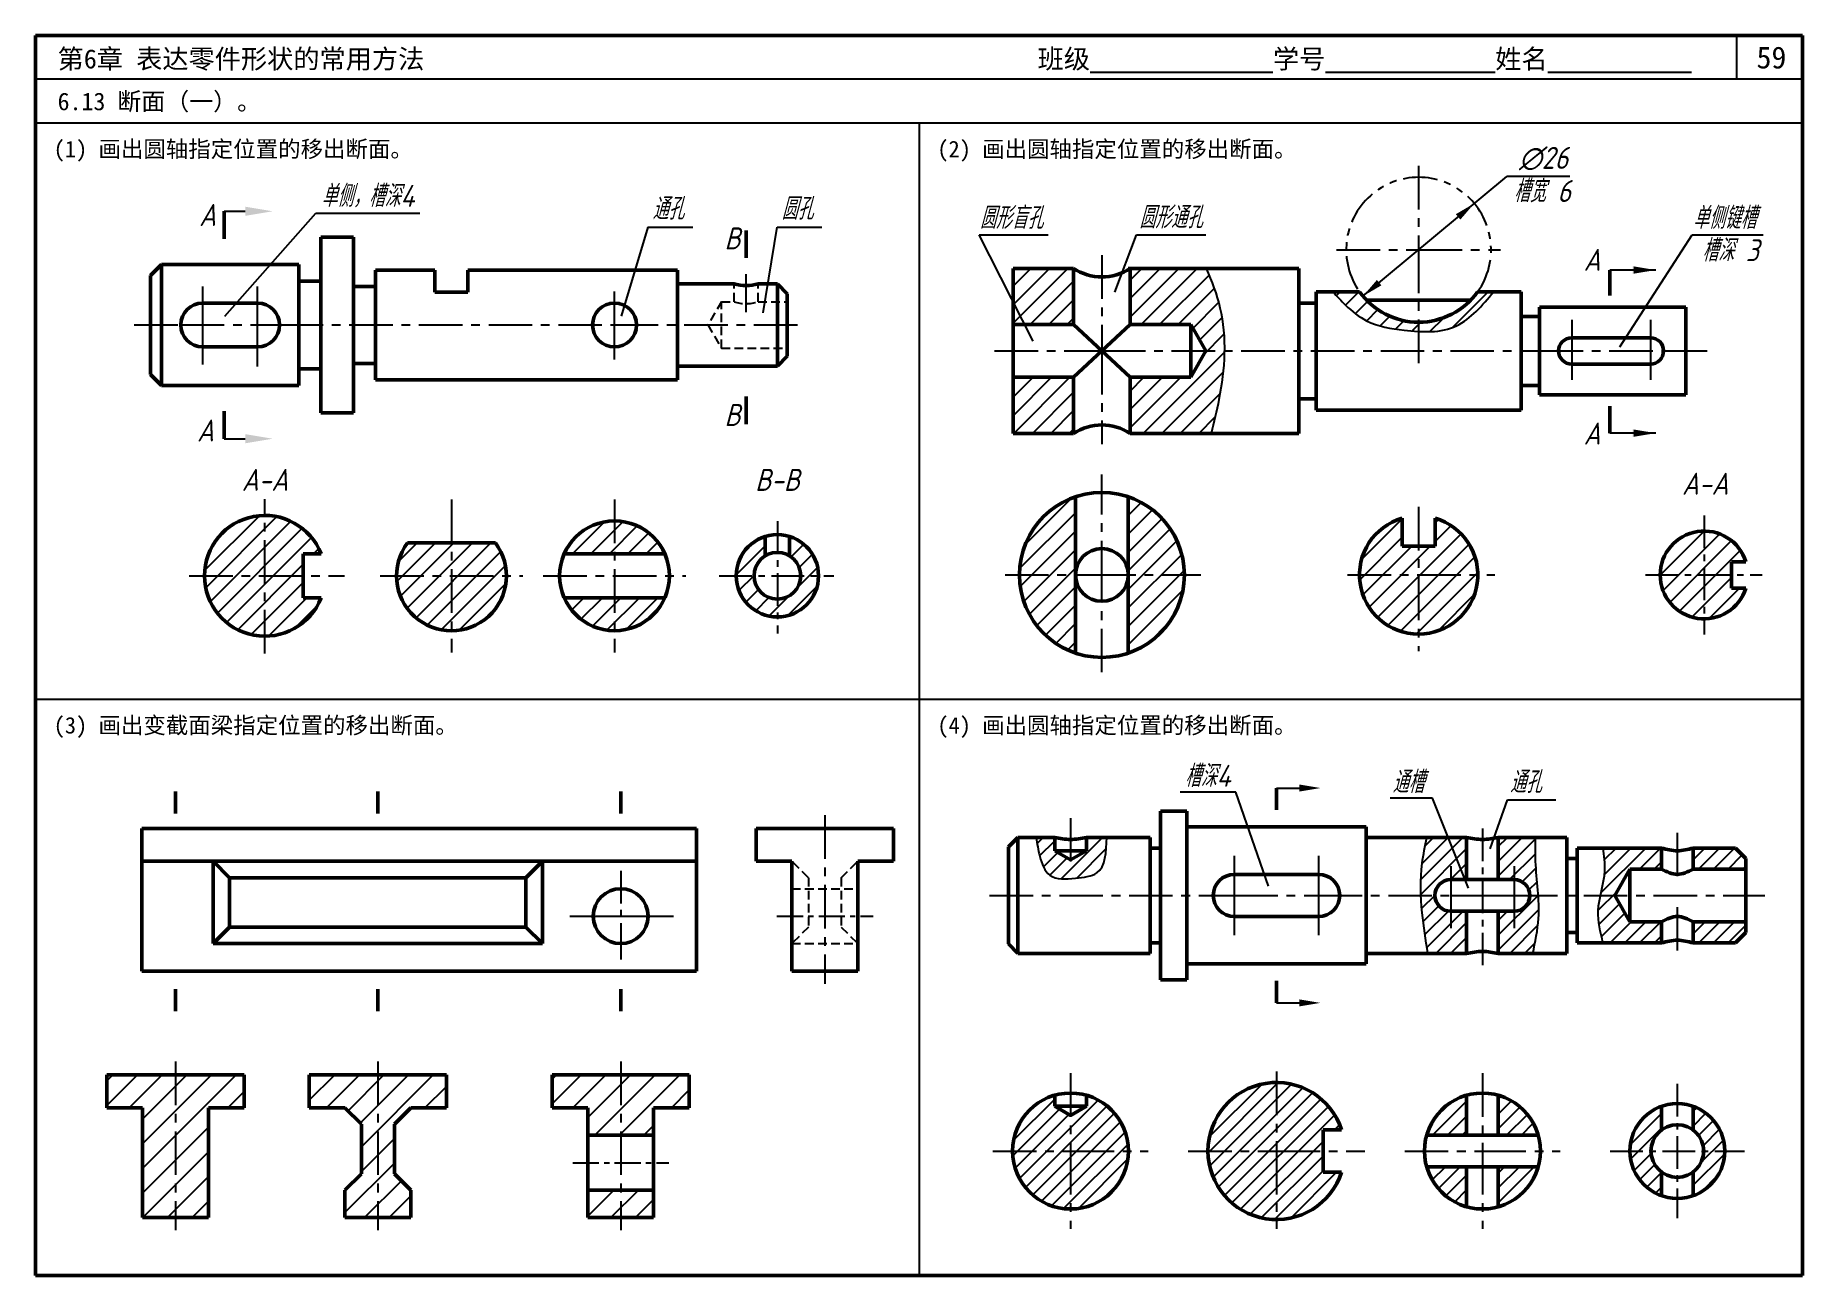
# Model space of a CAD drawing. Header units: millimetres. Extents: x 0 to 322, y 0 to 226.
import ezdxf

# ---------------------------------------------------------------- set-up
doc = ezdxf.new("R2010")
doc.units = ezdxf.units.MM
doc.header["$LTSCALE"] = 0.25
for name, pattern in [('CENTER', [50.800000000000004, 31.75, -6.35, 6.35, -6.35]), ('HIDDEN', [9.524999999999999, 6.35, -3.175]), ('PHANTOM', [63.50000000000001, 31.75, -6.35, 6.35, -6.35, 6.35, -6.35])]:
    doc.linetypes.add(name, pattern=pattern)
for name, color, linetype in [('点画线层', 7, 'CENTER'), ('答案', 1, 'Continuous'), ('细实线层', 7, 'Continuous'), ('虚线层', 7, 'HIDDEN')]:
    doc.layers.add(name, color=color, linetype=linetype)
doc.layers.add('粗实线层', color=7, linetype='Continuous', lineweight=50)
doc.styles.get("Standard").update_dxf_attribs({"font": 'gbeitc.shx', "height": 4, "bigfont": 'gbcbig.shx'})
doc.styles.add('宋体', font='', dxfattribs={"height": 3.5})
doc.styles.get('宋体').set_extended_font_data('SimSun')
doc.dimstyles.new('ISO-25', dxfattribs={"dimtxt": 4, "dimasz": 4, "dimexe": 2, "dimexo": 0, "dimgap": 1.25, "dimtad": 1, "dimtoh": 1, "dimdsep": 46, "dimtxsty": 'Standard', "dimcen": 0, "dimclrd": 256, "dimclre": 256, "dimclrt": 256, "dimadec": 0, "dimazin": 0, "dimtfac": 1, "dimtmove": 0, "dimatfit": 2, "dimfxl": 0, "dimlwd": -1, "dimlwe": -1, "dimarcsym": 0})
pattern_1 = [(45, (0, 0), (-1.683798022700466, 1.683798022700466), [])]
pattern_2 = [(45, (0, 0), (-2.245064030267288, 2.245064030267288), [])]
pattern_3 = [(45, (0, 0), (-1.347038418160373, 1.347038418160373), [])]

msp = doc.modelspace()

# ---------------------------------------------------------------- texts
at = {"style": '宋体'}
for s, height, p in [('第6章 表达零件形状的常用方法', 3.5, (4.054244886859237, 219.9634370107242)), ('班级%%U              %%U学号%%U             %%U姓名%%U           ', 3.5, (182.6129724781542, 219.9634370107242)), ('59', 4, (313.5952640920843, 219.9634370107242)), ('6.13 断面（一）。', 3.2, (4.054244886859237, 212.3558677604839)), ('(1) 画出圆轴指定位置的移出断面。', 3, (3.334281743004453, 203.7867337225044)), ('(2) 画出圆轴指定位置的移出断面。', 3, (164.3342817430045, 203.7867337225044)), ('(3) 画出变截面梁指定位置的移出断面。', 3, (3.334281743004453, 98.78673372250445)), ('(4) 画出圆轴指定位置的移出断面。', 3, (164.3342817430045, 98.78673372250445))]:
    msp.add_text(s, height=height, dxfattribs=at).set_placement(p)
at = {"layer": '答案'}
for s, p in [('A-A', (37.60793241008344, 143.0014248096549)), ('B-B', (131.1423104219306, 143.0014248096549)), ('A-A', (300.0146057494474, 142.3008649849679))]:
    msp.add_text(s, height=4, dxfattribs=at).set_placement(p)
at = {"layer": '细实线层'}
for s, p in [('∅26', (270.326193580762, 201.6735728913085)), ('槽宽 6', (269.3737749722548, 195.6287691840041)), ('单侧，槽深4', (52.09659674472937, 194.7498163106077)), ('通孔', (112.4092699315745, 192.4209279638258)), ('圆孔', (135.9527816709747, 192.4209279638258)), ('A', (29.84574278640878, 191.2657788234401)), ('圆形盲孔', (172.0763142015277, 190.7393418010014)), ('圆形通孔', (201.1285058330226, 190.8493264542345)), ('单侧键槽', (302.0099652543952, 190.7393418010014)), ('B', (125.5530619231339, 186.9996910640749)), ('A', (282.0975829434007, 183.0919526648519)), ('槽深 3', (303.6954882694507, 184.8448636020146)), ('B', (125.5530619231339, 154.8297983426685)), ('A', (29.46441110874378, 151.9961808903633)), ('A', (282.0975829434007, 151.4322128296068)), ('槽深4', (209.4390782338694, 89.07748468123283)), ('通槽', (247.2533663908371, 87.9482922372145)), ('通孔', (268.6505409051586, 87.9482922372145))]:
    msp.add_text(s, height=4, dxfattribs=at).set_placement(p)

# ---------------------------------------------------------------- hatches: boundary and pattern name
at = {"layer": '答案'}
h = msp.add_hatch(dxfattribs=at)
h.set_pattern_fill('ANSI31', color=256, scale=0.75, style=0)
h.set_pattern_definition(pattern_1)
h.paths.add_polyline_path([(189.5215269554851, 141.9158289200978, 0.3218937539892924), (179.2947396792732, 127.6764524537037), (189.5215269554851, 127.6764524537037)])
h.paths.add_polyline_path([(189.5215269554851, 127.6764524537037), (179.2947396792732, 127.6764524537037, 0.3218937539892924), (189.5215269554851, 113.4370759873097)])
h.paths.add_polyline_path([(209.3478748275413, 127.6764524537037), (199.1210875513293, 127.6764524537037), (199.1210875513293, 113.4370759873097, 0.3218937539892924)])
h.paths.add_polyline_path([(199.1210875513293, 141.9158289200978), (199.1210875513293, 127.6764524537037), (209.3478748275413, 127.6764524537037, 0.3218937539892924)])
h = msp.add_hatch(dxfattribs=at)
h.set_pattern_fill('ANSI31', color=256, scale=0.75)
h.set_pattern_definition(pattern_1)
edge = h.paths.add_edge_path()
edge.add_arc((41.82161754618807, 127.521563848832), 10.99999999999989, 21.32368626349817, 338.6763137365019)
edge.add_line((52.06856831214754, 123.521563848832), (48.82161754618795, 123.521563848832))
edge.add_line((48.82161754618795, 123.521563848832), (48.82161754618795, 131.521563848832))
edge.add_line((48.82161754618795, 131.521563848832), (52.06856831214754, 131.521563848832))
h = msp.add_hatch(dxfattribs=at)
h.set_pattern_fill('ANSI31', color=256, scale=0.75)
h.set_pattern_definition(pattern_1)
h.paths.add_polyline_path([(105.5240262443267, 137.521563848832, 0.2982166266986075), (96.358874854415, 131.521563848832), (105.5240262443267, 131.521563848832)])
h.paths.add_polyline_path([(105.5240262443267, 137.521563848832), (105.5240262443267, 131.521563848832), (114.6891776342384, 131.521563848832, 0.2982166266986067)])
h.paths.add_polyline_path([(114.6891776342384, 123.521563848832), (105.5240262443267, 123.521563848832), (105.5240262443267, 117.521563848832, 0.2982166266986067)])
h.paths.add_polyline_path([(105.5240262443267, 123.521563848832), (96.358874854415, 123.521563848832, 0.2982166266986075), (105.5240262443267, 117.521563848832)])
h = msp.add_hatch(dxfattribs=at)
h.set_pattern_fill('ANSI31', color=256, scale=0.75, style=0)
h.set_pattern_definition(pattern_1)
edge = h.paths.add_edge_path()
edge.add_arc((252.0348900661207, 127.6764524537037), 10.77829154053074, 106.1609914818944, 433.8390085181058)
edge.add_line((255.0348900661207, 138.0288226428284), (255.0348900661207, 132.9103822869))
edge.add_line((255.0348900661207, 132.9103822869), (249.0348900661207, 132.9103822869))
edge.add_line((249.0348900661207, 132.9103822869), (249.0348900661207, 138.0288226428284))
h = msp.add_hatch(dxfattribs=at)
h.set_pattern_fill('ANSI31', color=256, scale=0.75, style=0)
h.set_pattern_definition(pattern_1)
edge = h.paths.add_edge_path()
edge.add_arc((304.0429127367289, 127.6764524537037), 8, 17.45677838737463, 342.5432216126254)
edge.add_line((311.6744608937492, 125.2765623047427), (309.042912736729, 125.2765623047427))
edge.add_line((309.0429127367289, 125.2765623047427), (309.0429127367289, 130.0763426026648))
edge.add_line((309.042912736729, 130.0763426026648), (311.6744608937492, 130.0763426026648))
h = msp.add_hatch(dxfattribs=at)
h.set_pattern_fill('ANSI31', color=256, scale=0.75)
h.set_pattern_definition(pattern_1)
edge = h.paths.add_edge_path()
edge.add_line((67.81422403614562, 133.5215638488318), (83.8142240361455, 133.5215638488318))
edge.add_arc((75.81422403614556, 127.521563848832), 9.999999999999886, -216.86989764584382, 36.86989764584382, ccw=False)
h = msp.add_hatch(dxfattribs=at)
h.set_pattern_fill('ANSI31', color=256, scale=0.75)
h.set_pattern_definition(pattern_1)
h.paths.add_polyline_path([(132.9944267196796, 134.6916405569293, 0.3294718003709768), (127.6944267196795, 127.521563848832), (130.9444267196795, 127.521563848832, -0.2624637686990385), (132.9944267196796, 131.1578394159473)])
h.paths.add_polyline_path([(130.9444267196795, 127.521563848832), (127.6944267196795, 127.521563848832, 0.4142135623730951), (135.1944267196795, 120.021563848832), (135.1944267196795, 123.271563848832, -0.4142135623730951)])
h.paths.add_polyline_path([(142.6944267196795, 127.521563848832), (139.4444267196795, 127.521563848832, -0.4142135623730951), (135.1944267196795, 123.271563848832), (135.1944267196795, 120.021563848832, 0.4142135623730951)])
h.paths.add_polyline_path([(137.3944267196795, 134.6916405569293), (137.3944267196795, 131.1578394159473, -0.2624637686990343), (139.4444267196795, 127.521563848832), (142.6944267196795, 127.521563848832, 0.3294718003709746)])
h = msp.add_hatch(dxfattribs=at)
h.set_pattern_fill('ANSI31', color=256, style=0)
h.set_pattern_definition(pattern_2)
h.paths.add_polyline_path([(25.54823529783573, 36.58283889155848), (13.04823529783573, 36.58283889155848), (13.04823529783573, 30.58283889155848), (19.54823529783567, 30.58283889155848), (19.54823529783573, 10.58283889155848), (25.54823529783573, 10.58283889155848)])
h.paths.add_polyline_path([(38.04823529783573, 36.58283889155848), (25.54823529783573, 36.58283889155848), (25.54823529783573, 10.58283889155848), (31.54823529783573, 10.58283889155848), (31.54823529783573, 30.58283889155848), (38.04823529783573, 30.58283889155848)])
h = msp.add_hatch(dxfattribs=at)
h.set_pattern_fill('ANSI31', color=256, style=0)
h.set_pattern_definition(pattern_2)
h.paths.add_polyline_path([(62.40752166073605, 36.58283889155848), (49.90752166073605, 36.58283889155848), (49.90752166073605, 30.58283889155848), (56.40752166073605, 30.58283889155848), (59.40752166073605, 27.58283889155848), (59.40752166073605, 18.58283889155848), (56.40752166073605, 15.58283889155848), (56.40752166073605, 10.58283889155848), (62.40752166073605, 10.58283889155848)])
h.paths.add_polyline_path([(74.90752166073605, 36.58283889155848), (62.40752166073605, 36.58283889155848), (62.40752166073605, 10.58283889155848), (68.40752166073605, 10.58283889155848), (68.40752166073605, 15.58283889155848), (65.40752166073605, 18.58283889155848), (65.40752166073605, 27.58283889155848), (68.40752166073605, 30.58283889155848), (74.90752166073605, 30.58283889155848)])
h = msp.add_hatch(dxfattribs=at)
h.set_pattern_fill('ANSI31', color=256, style=0)
h.set_pattern_definition(pattern_2)
h.paths.add_polyline_path([(106.6483444957292, 36.58283889155848), (94.14834449572925, 36.58283889155848), (94.14834449572925, 30.58283889155848), (100.6483444957292, 30.58283889155848), (100.6483444957292, 25.58283889155848), (106.6483444957292, 25.58283889155848)])
h.paths.add_polyline_path([(119.1483444957292, 36.58283889155848), (106.6483444957292, 36.58283889155848), (106.6483444957292, 25.58283889155848), (112.6483444957292, 25.58283889155848), (112.6483444957292, 30.58283889155848), (119.1483444957292, 30.58283889155848)])
h.paths.add_polyline_path([(106.6483444957292, 15.58283889155848), (100.6483444957292, 15.58283889155848), (100.6483444957292, 10.58283889155848), (106.6483444957292, 10.58283889155848)])
h.paths.add_polyline_path([(112.6483444957292, 15.58283889155848), (106.6483444957292, 15.58283889155848), (106.6483444957292, 10.58283889155848), (112.6483444957292, 10.58283889155848)])
h = msp.add_hatch(dxfattribs=at)
h.set_pattern_fill('ANSI31', color=256, scale=0.6, style=0)
h.set_pattern_definition(pattern_3)
h.paths.add_polyline_path([(188.6120945725111, 29.2089406108848), (185.7320945725111, 30.87170938615091), (185.7320945725111, 32.87139442063894, 0.3354367396454049), (178.0520945725111, 22.71170938615089), (188.6120945725111, 22.71170938615089)])
h.paths.add_polyline_path([(188.6120945725111, 22.71170938615089), (178.0520945725111, 22.71170938615089, 0.4142135623730951), (188.6120945725111, 12.15170938615087)])
h.paths.add_polyline_path([(199.1720945725111, 22.71170938615089), (188.6120945725111, 22.71170938615089), (188.6120945725111, 12.15170938615087, 0.4142135623730951)])
h.paths.add_polyline_path([(191.4920945725112, 32.8713944206389), (191.4920945725112, 30.87170938615091), (188.6120945725111, 29.20894061088475), (188.6120945725111, 22.71170938615089), (199.1720945725111, 22.71170938615089, 0.3354367396454018)])
h = msp.add_hatch(dxfattribs=at)
h.set_pattern_fill('ANSI31', color=256, scale=0.6, style=0)
h.set_pattern_definition(pattern_3)
h.paths.add_polyline_path([(226.13302754544, 35.1917093861509), (226.13302754544, 22.71170938615089), (234.61302754544, 22.71170938615089), (234.61302754544, 26.55170938615088), (238.0075717472189, 26.55170938615088, 0.3253046293250421)])
h.paths.add_polyline_path([(226.13302754544, 35.1917093861509, 0.4142135623730949), (213.65302754544, 22.71170938615089), (226.13302754544, 22.71170938615089)])
h.paths.add_polyline_path([(226.13302754544, 22.71170938615089), (213.65302754544, 22.71170938615089, 0.4142135623730947), (226.13302754544, 10.23170938615088)])
h.paths.add_polyline_path([(234.61302754544, 22.71170938615089), (226.13302754544, 22.71170938615089), (226.13302754544, 10.23170938615088, 0.3253046293250422), (238.0075717472189, 18.87170938615091), (234.61302754544, 18.87170938615091)])
h = msp.add_hatch(dxfattribs=at)
h.set_pattern_fill('ANSI31', color=256, scale=0.6, style=0)
h.set_pattern_definition(pattern_3)
h.paths.add_polyline_path([(266.5339605183691, 32.8713944206389), (266.5339605183689, 25.59170938615087), (273.8136455528571, 25.59170938615087, 0.2602324379690792)])
h.paths.add_polyline_path([(260.773960518369, 32.87139442063894, 0.2602324379690822), (253.4942754838809, 25.59170938615087), (260.773960518369, 25.59170938615087)])
h.paths.add_polyline_path([(260.773960518369, 19.83170938615089), (253.494275483881, 19.83170938615089, 0.2602324379690819), (260.773960518369, 12.55202435166284)])
h.paths.add_polyline_path([(273.8136455528571, 19.83170938615089), (266.5339605183689, 19.83170938615089), (266.5339605183691, 12.55202435166287, 0.2602324379690789)])
h = msp.add_hatch(dxfattribs=at)
h.set_pattern_fill('ANSI31', color=256, scale=0.6, style=0)
h.set_pattern_definition(pattern_3)
h.paths.add_polyline_path([(307.8050972760261, 22.71170938615089), (303.965097276026, 22.71170938615089, -0.2360679774997943), (302.045097276026, 18.87170938615083), (302.0450972760259, 14.56583926688179, 0.3178372451957865)])
h.paths.add_polyline_path([(302.0450972760258, 30.85757950542001), (302.0450972760259, 26.55170938615099, -0.2360679774997983), (303.965097276026, 22.71170938615089), (307.8050972760261, 22.71170938615089, 0.3178372451957884)])
h.paths.add_polyline_path([(296.2850972760259, 26.55170938615082), (296.285097276026, 30.85757950541993, 0.3178372451957808), (290.525097276026, 22.71170938615089), (294.365097276026, 22.71170938615089, -0.2360679774997827)])
h.paths.add_polyline_path([(296.2850972760259, 18.871709386151, -0.2360679774997786), (294.365097276026, 22.71170938615089), (290.525097276026, 22.71170938615089, 0.3178372451957789), (296.2850972760259, 14.56583926688187)])
at = {"layer": '细实线层'}
h = msp.add_hatch(dxfattribs=at)
h.set_pattern_fill('ANSI31', color=256, scale=0.75, style=0)
h.set_pattern_definition([(45, (-19.34194960615639, 107.389026068273), (-1.683798022700466, 1.683798022700466), [])])
edge = h.paths.add_edge_path()
edge.add_line((241.2820066045072, 179.2757587590511), (236.4132365085738, 179.2757587590511))
edge.add_spline(control_points=[(236.4132365085737, 179.2757587590512), (237.1513021273407, 178.445231065762), (238.9995224487967, 176.4594010012315), (243.0260032217477, 173.1812166607505), (250.1734873349313, 172.0655133785301), (257.6946648421977, 171.6076648715149), (262.711604553294, 175.6834316306961), (264.6875872329815, 178.0284817410784), (265.6734656528941, 179.2757587590517)], knot_values=[1.825729373001548, 1.825729373001548, 1.825729373001548, 1.825729373001548, 4.60826116324597, 8.603574888484742, 14.47158877783765, 22.45639026927432, 26.14189400687408, 30.12500893665601, 30.12500893665601, 30.12500893665601, 30.12500893665601], degree=3, periodic=0)
edge.add_line((265.6734656528937, 179.2757587590511), (262.7877735277344, 179.2757587590511))
edge.add_arc((252.0348900661207, 186.9307928710025), 13.19939581928583, 215.44726313146, 324.55273686854, ccw=False)
edge = h.paths.add_edge_path()
edge.add_line((210.4972087969568, 173.2972475164425), (213.2683632440132, 168.4974672185204))
edge.add_line((213.2683632440132, 168.4974672185204), (216.6283660389321, 168.4974672185204))
edge.add_spline(control_points=[(216.628366038932, 168.4974672185185), (216.6685098990447, 171.1680290936223), (216.2213345900468, 176.3564769744761), (214.3366820095101, 181.1861572195877), (213.3162344880304, 183.5240347926544)], knot_values=[2.543468125016538, 2.543468125016538, 2.543468125016538, 2.543468125016538, 9.157321280292559, 15.49042409508464, 15.49042409508464, 15.49042409508464, 15.49042409508464], degree=3, periodic=0)
edge.add_line((213.3162344880304, 183.5240347926544), (199.4736311181576, 183.5240347926544))
edge.add_line((199.4736311181576, 183.5240347926544), (199.4736311181576, 173.2972475164425))
edge.add_line((199.4736311181576, 173.2972475164425), (210.4972087969569, 173.2972475164425))
edge = h.paths.add_edge_path()
edge.add_line((199.4736311181576, 163.6976869205983), (199.4736311181576, 153.4708996443864))
edge.add_line((199.4736311181576, 153.4708996443864), (214.2095625224759, 153.4708996443864))
edge.add_spline(control_points=[(214.2095625224782, 153.4708996443952), (214.7489077349767, 155.4947846003245), (215.9386216401069, 160.3998534568767), (216.5837384711859, 165.5286276334095), (216.628366038932, 168.4974672185185)], knot_values=[15.49042409508463, 15.49042409508463, 15.49042409508463, 15.49042409508463, 20.73436126312571, 28.08692225058365, 28.08692225058365, 28.08692225058365, 28.08692225058365], degree=3, periodic=0)
edge.add_line((216.6283660389321, 168.4974672185204), (213.2683632440132, 168.4974672185204))
edge.add_line((213.2683632440132, 168.4974672185204), (210.4972087969569, 163.6976869205983))
edge.add_line((210.4972087969568, 163.6976869205983), (199.4736311181576, 163.6976869205983))
h.paths.add_polyline_path([(178.1379522765318, 163.6976869205983), (178.1379522765318, 153.4708996443864), (189.1689833886568, 153.4708996443864), (189.1689833886568, 163.6976869205983)])
h.paths.add_polyline_path([(189.1689833886568, 183.5240347926544), (178.1379522765318, 183.5240347926544), (178.1379522765318, 173.2972475164425), (189.1689833886568, 173.2972475164425)])
h = msp.add_hatch(dxfattribs=at)
h.set_pattern_fill('ANSI31', color=256, scale=0.6, style=0)
h.set_pattern_definition([(45, (-126.5419164830599, -47.15710290611037), (-1.347038418160373, 1.347038418160373), [])])
edge = h.paths.add_edge_path()
edge.add_spline(control_points=[(182.369441447731, 79.83622447625261), (182.52975164573, 78.7135864474637), (182.868209298847, 76.34339766804474), (184.5082794176042, 71.99638021993907), (189.2755885983144, 72.38815894330924), (194.9097084238434, 72.95392163894395), (195.1096511154867, 77.19281150578402), (195.2343373236789, 79.83622447625261)], knot_values=[0, 0, 0, 0, 3.487818047014511, 7.363715630234688, 12.08143728670662, 16.11714626258712, 22.80357680642049, 22.80357680642049, 22.80357680642049, 22.80357680642049], degree=3, periodic=0)
edge.add_line((195.2343373236789, 79.83622447625261), (191.4920945725112, 79.83622447625261))
edge.add_line((191.4920945725112, 79.83622447625261), (191.4920945725112, 77.43622447625262))
edge.add_line((191.4920945725112, 77.43622447625262), (188.6120945725111, 75.77345570098647))
edge.add_line((188.6120945725111, 75.77345570098647), (185.7320945725111, 77.43622447625262))
edge.add_line((185.7320945725111, 77.43622447625262), (185.7320945725111, 79.83622447625261))
edge.add_line((185.7320945725111, 79.83622447625261), (182.369441447731, 79.83622447625261))
h = msp.add_hatch(dxfattribs=at)
h.set_pattern_fill('ANSI31', color=256, scale=0.6, style=0)
h.set_pattern_definition([(45, (-114.7359142230324, -47.15710290611037), (-1.347038418160373, 1.347038418160373), [])])
edge = h.paths.add_edge_path()
edge.add_line((260.773960518369, 66.39622447625256), (257.893960518369, 66.39622447625256))
edge.add_arc((257.893960518369, 69.27622447625257), 2.88, 180, 270, ccw=False)
edge.add_line((255.0139605183689, 69.27622447625257), (252.4562849673318, 69.27622447625257))
edge.add_spline(control_points=[(252.456284967332, 69.27622447625257), (252.497390808937, 68.2192007922275), (252.7610761996467, 64.66687840473759), (253.3261823408894, 61.1718610401538), (253.7232319570039, 58.71622447625255)], knot_values=[0, 0, 0, 0, 3.292766572118498, 11.07224256934329, 11.07224256934329, 11.07224256934329, 11.07224256934329], degree=3, periodic=0)
edge.add_line((253.7232319570039, 58.71622447625259), (260.773960518369, 58.71622447625258))
edge.add_line((260.773960518369, 58.71622447625255), (260.773960518369, 66.39622447625256))
edge = h.paths.add_edge_path()
edge.add_spline(control_points=[(272.8329710853272, 58.71622447625255), (273.2859430011714, 60.82883997558012), (274.0360925532921, 64.32746210907501), (273.9180446130018, 67.86959056767378), (273.8219111297603, 69.27622447625257)], knot_values=[0, 0, 0, 0, 6.706919669095909, 11.10707443419778, 11.10707443419778, 11.10707443419778, 11.10707443419778], degree=3, periodic=0)
edge.add_line((273.8219111297603, 69.27622447625257), (272.293960518369, 69.27622447625257))
edge.add_arc((269.4139605183689, 69.27622447625257), 2.88, -90, 0, ccw=False)
edge.add_line((269.4139605183689, 66.39622447625256), (266.5339605183689, 66.39622447625256))
edge.add_line((266.5339605183689, 66.39622447625256), (266.533960518369, 58.71622447625255))
edge.add_line((266.5339605183691, 58.71622447625255), (272.8329710853274, 58.71622447625253))
edge = h.paths.add_edge_path()
edge.add_spline(control_points=[(273.8219111297603, 69.27622447625257), (273.6807252149883, 71.34206967851895), (273.259339412092, 74.86937113291987), (273.326470203991, 78.38634277107998), (273.3541450666404, 79.83622447625258)], knot_values=[11.10707443419778, 11.10707443419778, 11.10707443419778, 11.10707443419778, 17.56933768213819, 22.10204673735379, 22.10204673735379, 22.10204673735379, 22.10204673735379], degree=3, periodic=0)
edge.add_line((273.3541450666404, 79.83622447625258), (266.5339605183692, 79.8362244762526))
edge.add_line((266.5339605183691, 79.83622447625258), (266.533960518369, 72.15622447625256))
edge.add_line((266.5339605183689, 72.15622447625253), (269.4139605183689, 72.15622447625253))
edge.add_arc((269.4139605183689, 69.27622447625257), 2.879999999999993, 0, 90, ccw=False)
edge.add_line((272.293960518369, 69.27622447625257), (273.8219111297603, 69.27622447625257))
edge = h.paths.add_edge_path()
edge.add_line((260.773960518369, 79.83622447625258), (253.5495072965662, 79.83622447625257))
edge.add_spline(control_points=[(253.5495072965662, 79.83622447625258), (253.2164935456549, 78.2758914837791), (252.4747078934591, 74.80026135349947), (252.3800151329867, 71.2374790846386), (252.456284967332, 69.27622447625257)], knot_values=[11.07224256934328, 11.07224256934328, 11.07224256934328, 11.07224256934328, 16.04951410934362, 22.15907788876199, 22.15907788876199, 22.15907788876199, 22.15907788876199], degree=3, periodic=0)
edge.add_line((252.4562849673318, 69.27622447625257), (255.013960518369, 69.27622447625257))
edge.add_arc((257.893960518369, 69.27622447625257), 2.88, 90, 180, ccw=False)
edge.add_line((257.893960518369, 72.15622447625253), (260.773960518369, 72.15622447625253))
edge.add_line((260.773960518369, 72.15622447625253), (260.773960518369, 79.83622447625255))
h = msp.add_hatch(dxfattribs=at)
h.set_pattern_fill('ANSI31', color=256, scale=0.6, style=0)
h.set_pattern_definition([(45, (-111.84784838094, -47.15710290611037), (-1.347038418160373, 1.347038418160373), [])])
edge = h.paths.add_edge_path()
edge.add_line((296.2850972760259, 77.91622447625255), (285.6233560728834, 77.91622447625257))
edge.add_spline(control_points=[(285.6233560728834, 77.91622447625258), (285.8316218664532, 76.52413524532975), (286.2655185672903, 73.62388497275953), (285.4955931738419, 70.76292490245834), (285.1726001073181, 69.27622447625257)], knot_values=[9.112091364901442, 9.112091364901442, 9.112091364901442, 9.112091364901442, 13.46800297061626, 18.18710864191295, 18.18710864191295, 18.18710864191295, 18.18710864191295], degree=3, periodic=0)
edge.add_line((285.1726001073181, 69.27622447625257), (287.7685173390704, 69.27622447625258))
edge.add_line((287.7685173390705, 69.27622447625257), (290.5397986311806, 74.07622447625255))
edge.add_line((290.5397986311806, 74.07622447625256), (296.2850972760259, 74.07622447625258))
edge.add_line((296.2850972760259, 74.07622447625256), (296.2850972760259, 77.91622447625255))
edge = h.paths.add_edge_path()
edge.add_line((296.2850972760259, 64.47622447625257), (290.5397986311806, 64.47622447625257))
edge.add_line((290.5397986311807, 64.47622447625257), (287.7685173390705, 69.27622447625257))
edge.add_line((287.7685173390705, 69.27622447625257), (285.1726001073182, 69.27622447625258))
edge.add_spline(control_points=[(285.1726001073181, 69.27622447625257), (284.9686372825154, 68.3374067430176), (284.4393181992206, 65.46800130210605), (285.1470680063536, 62.57984274512616), (285.6233560728836, 60.63622447625255)], knot_values=[0, 0, 0, 0, 2.980008622537212, 9.11209136490144, 9.11209136490144, 9.11209136490144, 9.11209136490144], degree=3, periodic=0)
edge.add_line((285.6233560728834, 60.63622447625255), (296.2850972760259, 60.63622447625258))
edge.add_line((296.2850972760259, 60.63622447625258), (296.285097276026, 64.47622447625257))
h.paths.add_polyline_path([(311.6597986311807, 64.47622447625257), (302.0450972760259, 64.47622447625257), (302.0450972760259, 60.63622447625255), (309.7397986311805, 60.63622447625258), (311.6597986311807, 62.55622447625247)])
h.paths.add_polyline_path([(309.7397986311805, 77.91622447625251), (302.0450972760259, 77.91622447625255), (302.0450972760259, 74.07622447625256), (311.6597986311806, 74.07622447625256), (311.6597986311806, 75.99622447625266)])

# ---------------------------------------------------------------- linework, layer by layer
at = {"lineweight": 50}
for p, q in [((322, 226), (0, 226)), ((0, 226), (0, 0)), ((322, 0), (322, 226)), ((0, 0), (322, 0))]:
    msp.add_line(p, q, dxfattribs=at)
for p, q in [((310, 218), (310, 226)), ((322, 218), (0, 218)), ((322, 210), (0, 210)), ((161, 210), (161, 0)), ((322, 105), (0, 105)), ((218.45302754544, 76.51971701756909), (218.45302754544, 62.03273193493609)), ((233.8130275454401, 76.51971701756909), (233.8130275454401, 62.03273193493609)), ((257.893960518369, 74.61691638730451), (257.893960518369, 63.33411969085098)), ((269.4139605183689, 74.61691638730451), (269.4139605183689, 63.33411969085098)), ((257.893960518369, 69.2762244762526), (269.4139605183689, 69.2762244762526))]:
    msp.add_line(p, q)
for points in [[(291.0407342798451, 183.936853954923), (291.0407342798451, 182.5369180346957), (295.240542040527, 183.2368859948093)], [(291.0407342798451, 154.2173724724258), (291.0407342798451, 152.8174365521985), (295.240542040527, 153.5174045123122)]]:
    msp.add_solid(points)
at = {"layer": '点画线层'}
for p, q in [((252.0348900661207, 202.2224254881049), (252.0348900661209, 186.9307928710025)), ((237.0731617376329, 186.9307928710025), (252.0348900661207, 186.9307928710025)), ((252.0348900661207, 186.9307928710025), (266.9670752387869, 186.9307928710025)), ((252.0348900661207, 186.9307928710025), (252.0348900661207, 165.2670519725283)), ((194.3213072534072, 185.9294988817353), (194.3213072534072, 168.4974672185204)), ((18.0027672855889, 173.2225790405472), (26.4944267196795, 173.2225790405472)), ((26.4944267196795, 173.2225790405472), (44.49442671967949, 173.2225790405472)), ((44.49442671967949, 173.2225790405472), (105.5240262443267, 173.2225790405472)), ((105.5240262443267, 173.2225790405472), (139.9486086249852, 173.2225790405472)), ((174.7536360753513, 168.4974672185204), (194.3213072534072, 168.4974672185204)), ((194.3213072534072, 168.4974672185204), (194.3213072534072, 151.4790058092042)), ((194.3213072534072, 168.4974672185204), (279.9205230994522, 168.4974672185204)), ((274.0745710694538, 168.4974672185204), (296.6618273567836, 168.4974672185204)), ((296.6618273567836, 168.4974672185204), (304.664877812529, 168.4974672185204)), ((194.3213072534072, 125.9864652488959), (194.3213072534072, 145.9669271916624)), ((41.82161754618801, 113.364263536829), (41.82161754618812, 141.4973597341915)), ((75.81422403614556, 141.4324133721863), (75.81422403614556, 113.5457674406099)), ((105.5240262443267, 141.4324133721863), (105.5240262443267, 113.5457674406099)), ((252.0348900661207, 140.0873761714482), (252.0348900661207, 113.7908749580479)), ((28.01694911892594, 127.521563848832), (56.35284789496484, 127.521563848832)), ((62.82693704902351, 127.521563848832), (88.80151102326761, 127.521563848832)), ((92.53673925720466, 127.521563848832), (118.5113132314488, 127.521563848832)), ((176.6743421947714, 127.6764524537037), (192.5637068991392, 127.6764524537037)), ((192.5637068991392, 127.6764524537037), (212.3578517559866, 127.6764524537037)), ((194.3213072534072, 109.9431953039485), (194.3213072534072, 125.9864652488959)), ((239.0773880532862, 127.6764524537037), (265.9204675617765, 127.6764524537037)), ((143.8438825437767, 83.91643428758664), (143.8438825437767, 53.18544364163449)), ((188.6120945725111, 83.39009070433548), (188.6120945725111, 73.96053443533506)), ((299.165097276026, 80.69975883832052), (299.165097276026, 71.5727871077227)), ((173.8708617130162, 69.2762244762526), (218.45302754544, 69.2762244762526)), ((218.45302754544, 69.2762244762526), (233.8130275454401, 69.2762244762526)), ((233.8130275454401, 69.2762244762526), (257.893960518369, 69.2762244762526)), ((269.4139605183689, 69.2762244762526), (315.1099683813095, 69.2762244762526)), ((299.165097276026, 67.16581843249428), (299.165097276026, 57.99412773749114)), ((106.6483444957292, 62.02882731756137), (106.6483444957292, 57.58242742639095)), ((188.6120945725111, 36.8717093861509), (188.6120945725111, 22.71170938615089)), ((226.13302754544, 37.19869446878388), (226.13302754544, 22.71170938615089)), ((263.653960518369, 36.8717093861509), (263.653960518369, 22.71170938615089)), ((174.4520945725111, 22.71170938615089), (188.6120945725111, 22.71170938615089)), ((188.6120945725111, 22.71170938615089), (188.6120945725111, 8.551709386150861)), ((188.6120945725111, 22.71170938615089), (202.772094572511, 22.71170938615089)), ((210.0530275454402, 22.71170938615089), (226.13302754544, 22.71170938615089)), ((226.13302754544, 22.71170938615089), (226.13302754544, 8.527892683079287)), ((226.13302754544, 22.71170938615089), (242.2130275454401, 22.71170938615089)), ((249.493960518369, 22.71170938615089), (263.653960518369, 22.71170938615089)), ((263.653960518369, 22.71170938615089), (277.8139605183688, 22.71170938615089)), ((263.653960518369, 22.71170938615089), (263.653960518369, 8.551709386150861))]:
    msp.add_line(p, q, dxfattribs=at)
at = {"layer": '点画线层', "ltscale": 0.75}
for p, q in [((304.0429127367289, 138.5371038461527), (304.0429127367289, 116.8332930049108)), ((135.1944267196795, 137.5042748967386), (135.1944267196795, 116.9943405667201)), ((124.5859702488372, 127.521563848832), (145.4746142359859, 127.521563848832)), ((293.3783826276448, 127.6764524537037), (314.6094621705748, 127.6764524537037)), ((263.653960518369, 81.50543495208865), (263.653960518369, 56.56444156313518)), ((106.6483444957292, 73.77320893049375), (106.6483444957292, 62.02882731756137)), ((299.165097276026, 34.9517093861509), (299.165097276026, 10.47170938615086)), ((286.925097276026, 22.71170938615089), (311.4050972760259, 22.71170938615089))]:
    msp.add_line(p, q, dxfattribs=at)
at = {"layer": '点画线层', "ltscale": 0.6}
msp.add_line((135.1095449731987, 65.50624813380284), (152.6368232488908, 65.50624813380284), dxfattribs=at)
at = {"layer": '答案', "lineweight": 50}
for p, q in [((189.5215269554851, 113.4370759873097), (189.5215269554851, 141.9158289200978)), ((199.1210875513293, 113.4370759873097), (199.1210875513293, 141.9158289200978)), ((249.0348900661207, 138.0288226428284), (249.0348900661207, 132.9103822869)), ((255.0348900661207, 138.0288226428284), (255.0348900661207, 132.9103822869)), ((67.81422403614562, 133.5215638488318), (83.8142240361455, 133.5215638488318)), ((132.9944267196796, 131.1578394159473), (132.9944267196796, 134.6916405569293)), ((137.3944267196795, 131.1578394159473), (137.3944267196795, 134.6916405569293)), ((255.0348900661207, 132.9103822869), (249.0348900661207, 132.9103822869)), ((48.82161754618795, 131.521563848832), (52.06856831214754, 131.521563848832)), ((48.82161754618795, 123.521563848832), (48.82161754618795, 131.521563848832)), ((96.358874854415, 131.521563848832), (114.6891776342384, 131.521563848832)), ((309.042912736729, 130.0763426026648), (311.6744608937492, 130.0763426026648)), ((309.0429127367289, 125.2765623047427), (309.0429127367289, 130.0763426026648)), ((48.82161754618795, 123.521563848832), (52.06856831214754, 123.521563848832)), ((96.358874854415, 123.521563848832), (114.6891776342384, 123.521563848832)), ((309.042912736729, 125.2765623047427), (311.6744608937492, 125.2765623047427)), ((13.04823529783573, 36.58283889155848), (38.04823529783573, 36.58283889155848)), ((13.04823529783573, 30.58283889155848), (13.04823529783573, 36.58283889155848)), ((38.04823529783573, 30.58283889155848), (38.04823529783573, 36.58283889155848)), ((49.90752166073605, 36.58283889155848), (74.90752166073605, 36.58283889155848)), ((49.90752166073605, 30.58283889155848), (49.90752166073605, 36.58283889155848)), ((74.90752166073605, 30.58283889155848), (74.90752166073605, 36.58283889155848)), ((94.14834449572925, 36.58283889155848), (119.1483444957292, 36.58283889155848)), ((94.14834449572925, 30.58283889155848), (94.14834449572925, 36.58283889155848)), ((119.1483444957292, 30.58283889155848), (119.1483444957292, 36.58283889155848)), ((185.7320945725111, 32.87139442063894), (185.7320945725111, 30.87170938615091)), ((191.4920945725112, 32.87139442063891), (191.4920945725112, 30.87170938615091)), ((260.773960518369, 32.87139442063894), (260.773960518369, 25.59170938615087)), ((266.5339605183691, 32.8713944206389), (266.5339605183689, 25.59170938615087)), ((13.04823529783573, 30.58283889155848), (19.54823529783567, 30.58283889155848)), ((19.54823529783567, 30.58283889155848), (19.54823529783573, 10.58283889155848)), ((31.54823529783573, 30.58283889155848), (38.04823529783573, 30.58283889155848)), ((31.54823529783573, 30.58283889155848), (31.54823529783573, 10.58283889155848)), ((49.90752166073605, 30.58283889155848), (56.40752166073599, 30.58283889155848)), ((59.40752166073605, 27.58283889155848), (56.40752166073605, 30.58283889155848)), ((65.40752166073605, 27.58283889155848), (68.40752166073605, 30.58283889155848)), ((68.40752166073605, 30.58283889155848), (74.90752166073605, 30.58283889155848)), ((94.14834449572925, 30.58283889155848), (100.6483444957292, 30.58283889155848)), ((100.6483444957292, 30.58283889155848), (100.6483444957292, 10.58283889155848)), ((112.6483444957292, 30.58283889155848), (119.1483444957292, 30.58283889155848)), ((112.6483444957292, 30.58283889155848), (112.6483444957292, 10.58283889155848)), ((185.7320945725111, 30.87170938615091), (191.4920945725112, 30.87170938615091)), ((185.7320945725111, 30.87170938615091), (188.6120945725111, 29.2089406108848)), ((188.6120945725111, 29.20894061088475), (191.4920945725112, 30.87170938615091)), ((296.285097276026, 30.85757950541992), (296.2850972760259, 26.55170938615081)), ((302.0450972760258, 30.85757950542), (302.0450972760259, 26.55170938615099)), ((59.40752166073605, 27.58283889155848), (59.40752166073605, 18.58283889155848)), ((65.40752166073605, 27.58283889155848), (65.40752166073605, 18.58283889155848)), ((234.61302754544, 26.55170938615088), (238.0075717472189, 26.55170938615088)), ((234.61302754544, 18.87170938615091), (234.61302754544, 26.55170938615088)), ((100.6483444957292, 25.58283889155848), (112.6483444957292, 25.58283889155848)), ((253.4942754838809, 25.59170938615087), (273.8136455528571, 25.59170938615087)), ((253.494275483881, 19.83170938615089), (273.8136455528571, 19.83170938615089)), ((260.773960518369, 19.83170938615089), (260.773960518369, 12.55202435166284)), ((266.5339605183689, 19.83170938615089), (266.5339605183691, 12.55202435166287)), ((59.40752166073605, 18.58283889155848), (56.40752166073605, 15.58283889155848)), ((65.40752166073605, 18.58283889155848), (68.40752166073605, 15.58283889155848)), ((234.61302754544, 18.87170938615091), (238.0075717472189, 18.87170938615091)), ((296.2850972760259, 18.87170938615098), (296.2850972760259, 14.56583926688186)), ((302.045097276026, 18.87170938615082), (302.0450972760259, 14.56583926688179)), ((56.40752166073605, 15.58283889155848), (56.40752166073605, 10.58283889155848)), ((68.40752166073605, 15.58283889155848), (68.40752166073605, 10.58283889155848)), ((100.6483444957292, 15.58283889155848), (112.6483444957292, 15.58283889155848)), ((19.54823529783567, 10.58283889155848), (31.54823529783573, 10.58283889155848)), ((56.40752166073599, 10.58283889155848), (68.40752166073605, 10.58283889155848)), ((100.6483444957292, 10.58283889155848), (112.6483444957292, 10.58283889155848))]:
    msp.add_line(p, q, dxfattribs=at)
at = {"layer": '答案', "linetype": 'CENTER'}
for p, q in [((25.54823529783573, 38.99302504534228), (25.54823529783573, 8.262034399390132)), ((62.40752166073605, 38.99302504534228), (62.40752166073605, 8.262034399390132)), ((106.6483444957292, 38.99302504534228), (106.6483444957292, 8.262034399390132))]:
    msp.add_line(p, q, dxfattribs=at)
at = {"layer": '答案', "linetype": 'CENTER', "ltscale": 0.6}
msp.add_line((97.91400692515128, 20.58283889155848), (115.4412852008434, 20.58283889155848), dxfattribs=at)
at = {"layer": '答案', "lineweight": 50}
for centre, radius in [((194.3213072534072, 127.6764524537037), 15.02656757413405), ((105.5240262443267, 127.521563848832), 10), ((135.1944267196795, 127.521563848832), 7.5), ((194.3213072534072, 127.6764524537037), 4.799780297922098), ((135.1944267196795, 127.521563848832), 4.25), ((188.6120945725111, 22.71170938615089), 10.56000000000002), ((263.653960518369, 22.71170938615089), 10.56000000000002), ((299.165097276026, 22.71170938615089), 8.640000000000029), ((299.165097276026, 22.71170938615089), 4.800000000000011)]:
    msp.add_circle(centre, radius, dxfattribs=at)
for centre, radius, start, end in [((41.82161754618807, 127.521563848832), 10.99999999999989, 21.32368626349817, 338.6763137365019), ((252.0348900661207, 127.6764524537037), 10.77829154053074, 106.1609914818944, 73.83900851810583), ((304.0429127367289, 127.6764524537037), 8, 17.45677838737463, 342.5432216126254), ((75.81422403614556, 127.521563848832), 9.999999999999886, 143.1301023541561, 36.86989764584388), ((226.13302754544, 22.71170938615089), 12.48000000000002, 17.9202131393922, 342.0797868606078)]:
    msp.add_arc(centre, radius, start, end, dxfattribs=at)
at = {"layer": '粗实线层'}
for p, q in [((34.37436160279537, 188.9460922685956), (34.37436160279537, 193.9460922685956)), ((129.4944267196795, 185.4457415168576), (129.4944267196795, 190.4457415168576)), ((51.99442671967972, 189.2225790405472), (57.99442671967972, 189.2225790405473)), ((51.9944267196795, 157.2225790405472), (51.99442671967972, 189.2225790405472)), ((57.99442671967927, 157.2225790405472), (57.99442671967972, 189.2225790405472)), ((22.99442671967961, 184.2225790405473), (20.99442671967961, 182.2225790405472)), ((22.99442671967961, 184.2225790405471), (47.9944267196795, 184.2225790405471)), ((22.99442671967961, 162.2225790405472), (22.99442671967961, 184.2225790405471)), ((47.9944267196795, 162.2225790405472), (47.99442671967961, 184.2225790405471)), ((20.99442671967961, 164.2225790405474), (20.99442671967961, 182.2225790405472)), ((47.9944267196795, 181.2225790405472), (51.99442671967961, 181.2225790405471)), ((61.9944267196795, 183.2225790405471), (72.81422403614556, 183.2225790405471)), ((61.9944267196795, 163.2225790405472), (61.99442671967961, 183.2225790405472)), ((72.81422403614556, 183.2225790405471), (72.81422403614556, 179.2225790405471)), ((78.81422403614556, 183.2225790405471), (116.9944267196794, 183.2225790405471)), ((78.81422403614556, 179.2225790405471), (78.81422403614556, 183.2225790405471)), ((116.9944267196794, 163.2225790405472), (116.9944267196796, 183.2225790405472)), ((116.9944267196797, 180.7225790405472), (127.2944267196796, 180.7225790405473)), ((131.6944267196795, 180.7225790405472), (135.1944267196795, 180.7225790405472)), ((135.1944267196795, 165.7225790405472), (135.1944267196795, 180.7225790405472)), ((135.1944267196795, 180.7225790405472), (136.9944267196795, 178.9225790405471)), ((178.1379522765318, 153.4708996443864), (178.1379522765318, 183.5240347926544)), ((178.1379522765318, 183.5240347926544), (189.1689833886568, 183.5240347926544)), ((189.1689833886568, 183.5240347926544), (189.1689833886568, 173.2972475164426)), ((199.1210875513293, 183.5240347926544), (199.4736311181576, 183.5240347926544)), ((199.4736311181576, 183.5240347926544), (230.191509280066, 183.5240347926544)), ((199.4736311181576, 183.5240347926544), (199.4736311181576, 173.2972475164425)), ((230.191509280066, 183.5240347926544), (230.191509280066, 153.4708996443864)), ((286.8643544215803, 178.5924078538992), (286.8643544215803, 183.2368859948093)), ((30.4944267196795, 177.2225790405472), (40.4944267196795, 177.2225790405472)), ((57.99442671967961, 180.2225790405473), (61.9944267196795, 180.2225790405472)), ((72.81422403614556, 179.2225790405471), (78.81422403614556, 179.2225790405471)), ((136.9944267196795, 167.5225790405472), (136.9944267196795, 178.9225790405471)), ((136.9944267196795, 167.7225790405473), (136.9944267196795, 178.7225790405469)), ((233.343252539322, 177.1975743513183), (230.191509280066, 177.1975743513183)), ((241.2820066045072, 179.2757587590511), (233.343252539322, 179.2757587590511)), ((233.343252539322, 179.2757587590511), (233.343252539322, 168.4974672185204)), ((242.5511693585396, 177.7502105618689), (261.5186107737019, 177.7502105618689)), ((270.7265275929195, 179.2757587590511), (262.7877735277343, 179.2757587590511)), ((270.7265275929195, 168.4974672185204), (270.7265275929195, 179.2757587590511)), ((274.0745710694538, 174.7861137902886), (270.7265275929195, 174.7861137902886)), ((300.7018082061245, 176.4974672185204), (274.0745710694538, 176.4974672185204)), ((274.0745710694538, 176.4974672185204), (274.0745710694538, 168.4974672185204)), ((300.7018082061245, 168.4974672185204), (300.7018082061245, 176.4974672185204)), ((178.1379522765318, 173.2972475164425), (189.1689833886569, 173.2972475164425)), ((189.1689833886568, 173.2972475164425), (199.4736311181576, 163.6976869205983)), ((199.4736311181576, 173.2972475164425), (189.1689833886568, 163.6976869205983)), ((199.4736311181577, 173.2972475164425), (210.4972087969568, 173.2972475164425)), ((210.4972087969568, 173.2972475164425), (213.2683632440132, 168.4974672185204)), ((210.4972087969568, 173.2972475164425), (210.4972087969568, 168.4974672185204)), ((279.9205230994522, 170.8973573674814), (294.2619372078226, 170.8973573674814)), ((30.4944267196795, 169.2225790405472), (40.4944267196795, 169.2225790405472)), ((135.1944267196795, 165.7225790405472), (136.9944267196795, 167.5225790405472)), ((210.4972087969568, 163.6976869205983), (213.2683632440132, 168.4974672185204)), ((210.4972087969568, 163.6976869205983), (210.4972087969568, 168.4974672185204)), ((233.343252539322, 157.7191756779896), (233.343252539322, 168.4974672185204)), ((270.7265275929195, 168.4974672185204), (270.7265275929195, 157.7191756779896)), ((274.0745710694538, 160.4974672185204), (274.0745710694538, 168.4974672185204)), ((300.7018082061245, 168.4974672185204), (300.7018082061245, 160.4974672185204)), ((22.99442671967961, 162.2225790405471), (20.99442671967961, 164.2225790405474)), ((47.99442671967938, 165.2225790405471), (51.99442671967961, 165.2225790405471)), ((57.9944267196795, 166.2225790405471), (61.99442671967938, 166.2225790405473)), ((116.9944267196795, 165.7225790405471), (135.1944267196795, 165.7225790405472)), ((279.9205230994522, 166.0975770695593), (294.2619372078226, 166.0975770695593)), ((22.99442671967961, 162.2225790405471), (47.9944267196795, 162.2225790405472)), ((61.9944267196795, 163.2225790405472), (116.9944267196794, 163.2225790405472)), ((178.1379522765318, 163.6976869205983), (189.1689833886568, 163.6976869205983)), ((189.1689833886568, 163.6976869205983), (189.1689833886568, 153.4708996443864)), ((199.4736311181576, 163.6976869205984), (199.4736311181576, 153.4708996443864)), ((199.4736311181577, 163.6976869205983), (210.4972087969568, 163.6976869205983)), ((274.0745710694538, 162.2088206467522), (270.7265275929195, 162.2088206467522)), ((129.4944267196795, 160.1660000727623), (129.4944267196795, 155.1660000727623)), ((233.343252539322, 159.7973600857225), (230.191509280066, 159.7973600857225)), ((300.7018082061245, 160.4974672185204), (274.0745710694538, 160.4974672185204)), ((286.8643544215803, 158.4025265831416), (286.8643544215803, 153.5174045123122)), ((34.37436160279537, 157.4990658124987), (34.37436160279537, 152.4990658124987)), ((51.99442671967961, 157.2225790405472), (57.99442671967915, 157.2225790405472)), ((270.7265275929195, 157.7191756779896), (233.343252539322, 157.7191756779896)), ((189.1689833886569, 153.4708996443864), (178.1379522765318, 153.4708996443864)), ((230.191509280066, 153.4708996443864), (199.4736311181576, 153.4708996443864)), ((25.54823529783573, 84.21781844880115), (25.54823529783573, 88.21781844880115)), ((62.40752166073605, 84.21781844880115), (62.40752166073605, 88.21781844880115)), ((106.6483444957292, 84.21781844880115), (106.6483444957292, 88.21781844880115)), ((226.13302754544, 84.85185799464224), (226.13302754544, 88.85185799464224)), ((205.0130275454401, 84.63622447625261), (209.8130275454401, 84.63622447625261)), ((205.01302754544, 53.91622447625258), (205.0130275454401, 84.63622447625261)), ((209.8130275454399, 53.91622447625258), (209.8130275454401, 84.63622447625261)), ((19.37977569449561, 81.50624813380284), (120.4658678210209, 81.50624813380284)), ((19.37977569449561, 55.50624813380284), (19.37977569449561, 81.50624813380284)), ((120.4658678210209, 55.50624813380284), (120.4658678210209, 81.50624813380284)), ((131.3438825437767, 81.50624813380284), (156.3438825437767, 81.50624813380284)), ((131.3438825437767, 75.50624813380284), (131.3438825437767, 81.50624813380284)), ((156.3438825437767, 75.50624813380284), (156.3438825437767, 81.50624813380284)), ((209.8130275454399, 81.75622447625261), (242.45302754544, 81.75622447625261)), ((242.45302754544, 56.79622447625263), (242.45302754544, 81.75622447625261)), ((179.012094572511, 79.83622447625261), (177.284094572511, 78.10822447625262)), ((177.284094572511, 60.44422447625269), (177.2840945725111, 78.10822447625264)), ((179.012094572511, 79.83622447625261), (185.7320945725111, 79.83622447625261)), ((179.012094572511, 58.71622447625259), (179.012094572511, 79.83622447625261)), ((185.7320945725111, 79.83622447625261), (185.7320945725111, 77.43622447625262)), ((185.7320945725111, 77.43622447625262), (191.4920945725112, 77.43622447625262)), ((185.7320945725111, 77.43622447625262), (188.6120945725111, 75.7734557009865)), ((188.6120945725111, 75.77345570098646), (191.4920945725112, 77.43622447625262)), ((191.4920945725112, 79.83622447625261), (203.0930275454399, 79.8362244762526)), ((191.4920945725112, 79.83622447625261), (191.4920945725112, 77.43622447625262)), ((203.0930275454399, 58.71622447625259), (203.0930275454399, 79.83622447625261)), ((203.0930275454399, 77.91622447625258), (205.01302754544, 77.91622447625258)), ((242.45302754544, 79.83622447625262), (260.773960518369, 79.83622447625261)), ((260.773960518369, 79.83622447625261), (260.773960518369, 72.15622447625258)), ((266.5339605183691, 79.83622447625261), (279.0197986311806, 79.83622447625261)), ((266.5339605183691, 79.83622447625261), (266.5339605183689, 72.15622447625258)), ((279.0197986311806, 58.71622447625259), (279.0197986311806, 79.83622447625261)), ((280.9397986311806, 77.91622447625262), (296.2850972760259, 77.91622447625258)), ((280.9397986311806, 60.63622447625255), (280.9397986311806, 77.91622447625262)), ((296.2850972760259, 77.91622447625258), (296.2850972760259, 74.0762244762526)), ((302.0450972760259, 77.91622447625258), (309.7397986311805, 77.91622447625255)), ((302.0450972760259, 77.91622447625258), (302.0450972760259, 74.0762244762526)), ((309.7397986311805, 77.91622447625255), (311.6597986311807, 75.99622447625256)), ((19.37977569449561, 75.50624813380284), (120.4658678210209, 75.50624813380284)), ((32.37977569449561, 60.50624813380284), (32.37977569449561, 75.50624813380284)), ((35.37977569449561, 72.50624813380284), (32.37977569449561, 75.50624813380284)), ((89.3797756944956, 72.50624813380284), (92.3797756944956, 75.50624813380284)), ((92.3797756944956, 60.50624813380284), (92.3797756944956, 75.50624813380284)), ((131.3438825437767, 75.50624813380284), (137.8438825437766, 75.50624813380284)), ((137.8438825437766, 75.50624813380284), (137.8438825437767, 55.50624813380284)), ((149.8438825437767, 75.50624813380284), (156.3438825437767, 75.50624813380284)), ((149.8438825437767, 75.50624813380284), (149.8438825437767, 55.50624813380284)), ((279.0197986311806, 75.99622447625262), (280.9397986311806, 75.99622447625262)), ((287.7685173390705, 69.2762244762526), (290.5397986311806, 74.0762244762526)), ((290.5397986311806, 74.0762244762526), (296.2850972760259, 74.0762244762526)), ((290.5397986311806, 64.4762244762526), (290.5397986311806, 74.0762244762526)), ((302.0450972760259, 74.0762244762526), (311.6597986311805, 74.0762244762526)), ((311.6597986311807, 62.55622447625254), (311.6597986311806, 75.99622447625269)), ((35.37977569449561, 72.50624813380284), (89.3797756944956, 72.50624813380284)), ((35.37977569449561, 63.50624813380284), (35.37977569449561, 72.50624813380284)), ((89.3797756944956, 63.50624813380284), (89.3797756944956, 72.50624813380284)), ((218.45302754544, 73.11622447625258), (233.8130275454401, 73.11622447625258)), ((257.893960518369, 72.15622447625258), (269.4139605183689, 72.15622447625258)), ((290.5397986311807, 64.4762244762526), (287.7685173390705, 69.2762244762526)), ((218.45302754544, 65.43622447625262), (233.8130275454401, 65.43622447625262)), ((257.893960518369, 66.3962244762526), (269.4139605183689, 66.3962244762526)), ((260.773960518369, 66.3962244762526), (260.773960518369, 58.71622447625259)), ((266.5339605183689, 66.3962244762526), (266.5339605183691, 58.71622447625259)), ((290.5397986311807, 64.4762244762526), (296.2850972760259, 64.4762244762526)), ((296.2850972760259, 64.4762244762526), (296.2850972760259, 60.63622447625258)), ((302.0450972760259, 64.47622447625257), (311.6597986311806, 64.4762244762526)), ((302.0450972760259, 64.47622447625257), (302.0450972760259, 60.63622447625258)), ((35.37977569449561, 63.50624813380284), (32.37977569449561, 60.50624813380284)), ((35.37977569449561, 63.50624813380284), (89.3797756944956, 63.50624813380284)), ((89.3797756944956, 63.50624813380284), (92.3797756944956, 60.50624813380284)), ((279.0197986311806, 62.55622447625257), (280.9397986311806, 62.55622447625257)), ((309.7397986311805, 60.63622447625261), (311.6597986311807, 62.55622447625257)), ((32.37977569449561, 60.50624813380284), (92.3797756944956, 60.50624813380284)), ((179.012094572511, 58.71622447625259), (177.284094572511, 60.44422447625269)), ((179.012094572511, 58.71622447625259), (203.0930275454399, 58.71622447625259)), ((203.0930275454399, 60.63622447625261), (205.01302754544, 60.63622447625261)), ((242.45302754544, 58.71622447625259), (260.773960518369, 58.71622447625259)), ((266.5339605183691, 58.71622447625259), (279.0197986311806, 58.71622447625256)), ((280.9397986311806, 60.63622447625255), (296.2850972760259, 60.63622447625261)), ((302.0450972760259, 60.63622447625258), (309.7397986311805, 60.63622447625261)), ((19.37977569449561, 55.50624813380284), (120.4658678210209, 55.50624813380284)), ((137.8438825437766, 55.50624813380284), (149.8438825437767, 55.50624813380284)), ((209.8130275454399, 56.79622447625259), (242.45302754544, 56.79622447625259)), ((25.54823529783573, 52.18117114683662), (25.54823529783573, 48.18117114683662)), ((62.40752166073605, 52.18117114683662), (62.40752166073605, 48.18117114683662)), ((106.6483444957292, 52.18117114683662), (106.6483444957292, 48.18117114683662)), ((205.0130275454401, 53.91622447625258), (209.8130275454399, 53.91622447625258)), ((226.13302754544, 53.70059095786294), (226.13302754544, 49.70059095786294))]:
    msp.add_line(p, q, dxfattribs=at)
for centre, radius in [((105.5240262443267, 173.2225790405472), 4), ((106.6483444957292, 65.50624813380284), 5)]:
    msp.add_circle(centre, radius, dxfattribs=at)
for centre, radius, start, end in [((129.4944267196797, 188.8561652860472), 8.425866436930278, 254.8646135501569, 285.1353864498413), ((194.3213072534072, 191.4054986536459), 9.416151751081282, 236.8262805244382, 303.1737194755618), ((30.4944267196795, 173.2225790405472), 4, 90, 270), ((40.4944267196795, 173.2225790405472), 4, 270, 90), ((252.0348900661207, 186.9307928710025), 13.19939581928582, 215.4472631314598, 324.5527368685402), ((279.9205230994522, 168.4974672185204), 2.399890148961059, 90, 270), ((294.2619372078226, 168.4974672185204), 2.399890148961059, 270, 90), ((194.3213072534072, 145.5894357833949), 9.416151751081282, 56.82628052443819, 123.1737194755618), ((218.45302754544, 69.2762244762526), 3.84, 90, 270), ((233.8130275454401, 69.2762244762526), 3.84, 270, 90), ((257.893960518369, 69.2762244762526), 2.88, 90, 270), ((269.4139605183689, 69.2762244762526), 2.88, 270, 90)]:
    msp.add_arc(centre, radius, start, end, dxfattribs=at)
for points in [[(185.7320945725111, 79.83622447625261), (188.6120945725111, 79.47948947347246), (191.4920945725112, 79.83622447625261)], [(260.773960518369, 79.83622447625261), (263.653960518369, 79.47948947347246), (266.5339605183691, 79.83622447625261)], [(296.2850972760259, 77.91622447625258), (299.165097276026, 77.42209459552164), (302.0450972760259, 77.91622447625258)], [(296.2850972760259, 74.0762244762526), (299.165097276026, 73.11622447625258), (302.0450972760259, 74.0762244762526)], [(296.2850972760259, 64.4762244762526), (299.165097276026, 65.43622447625262), (302.0450972760259, 64.4762244762526)], [(260.773960518369, 58.71622447625259), (263.653960518369, 59.07295947903275), (266.5339605183691, 58.71622447625259)], [(296.2850972760259, 60.63622447625261), (299.165097276026, 61.13035435698356), (302.0450972760259, 60.63622447625261)]]:
    msp.add_spline(points, degree=3, dxfattribs=at)
at = {"layer": '细实线层'}
for p, q in [((241.8933167038827, 178.4825658538988), (268.0770152027523, 200.2943519707847)), ((279.5739608875446, 200.2943519707847), (268.0770152027523, 200.2943519707847)), ((34.37436160279537, 193.9460922685956), (38.24843151627215, 193.9460922685957)), ((34.53486631676617, 174.8442336908962), (51.12424679445019, 193.5833506091775)), ((51.12424679445019, 193.5833506091775), (70.05078780660995, 193.5833506091775)), ((111.6172371670526, 191.0607770572097), (106.7486157273162, 174.8442336908962)), ((111.6172371670526, 191.0607770572097), (119.7633188233568, 191.0607770572097)), ((132.6085028423564, 175.4411312122163), (135.1607489064529, 191.0607770572097)), ((135.1607489064529, 191.0607770572097), (143.3068305627571, 191.0607770572097)), ((171.9633829709136, 189.6390512551723), (184.5370766335865, 189.6390512551723)), ((181.7876661620343, 170.3029670410298), (171.9633829709136, 189.6390512551723)), ((196.6668282499539, 179.1913252193749), (200.6230426114113, 189.6390512551723)), ((200.6230426114113, 189.6390512551723), (213.2379841121328, 189.6390512551723)), ((288.6844329084643, 169.2166908339696), (301.8970340237812, 189.6390512551723)), ((301.8970340237812, 189.6390512551723), (314.7780148022606, 189.6390512551723)), ((129.4944267196795, 175.5794590583036), (129.4944267196795, 182.455501818011)), ((30.4944267196795, 166.0152262590092), (30.4944267196795, 180.2497481463339)), ((40.4944267196795, 165.6548589075067), (40.4944267196795, 180.2497481463339)), ((105.5240262443267, 166.9161456834905), (105.5240262443267, 179.3488287218525)), ((279.9205230994522, 174.139004996389), (279.9205230994522, 163.2239417197706)), ((294.2619372078226, 174.139004996389), (294.2619372078226, 163.2239417197706)), ((34.37436160279537, 152.4990658124987), (38.24843151627215, 152.4990658124986)), ((218.7093830595918, 88.12493177187952), (208.5747352942196, 88.12493177187952)), ((224.6579815974483, 70.96192965768313), (218.7093830595918, 88.12493177187952)), ((226.13302754544, 88.85185799464224), (230.2843736945416, 88.85185799464224)), ((254.5623017956862, 86.99573932786117), (246.8296600608332, 86.99573932786119)), ((261.129751123028, 70.59066951564243), (254.5623017956862, 86.99573932786117)), ((265.0490358878449, 77.78773239662307), (268.2268345751547, 86.6782219177023)), ((268.2268345751547, 86.6782219177023), (277.0187421350176, 86.6782219177023)), ((97.37605909943215, 65.50624813380284), (116.290286707664, 65.50624813380284)), ((226.13302754544, 49.70059095786294), (230.2843736945416, 49.70059095786294))]:
    msp.add_line(p, q, dxfattribs=at)
at = {"layer": '细实线层', "linetype": 'PHANTOM', "ltscale": 0.8}
msp.add_arc((252.0348900661207, 186.9307928710025), 13.19939581928582, 324.5527368685402, 215.4472631314598, dxfattribs=at)
at = {"layer": '细实线层'}
for points, knots in [([(213.3162344880304, 183.5240347926544), (214.3366820095101, 181.1861572195877), (217.2916265621985, 173.6137072736909), (216.5632867627613, 162.9752839243984), (214.7489077349767, 155.4947846003245), (214.2095625224782, 153.4708996443952)], [2.543468125016539, 2.543468125016539, 2.543468125016539, 2.543468125016539, 8.876570939808618, 22.84298508254258, 28.08692225058365, 28.08692225058365, 28.08692225058365, 28.08692225058365]), ([(236.4132365085737, 179.2757587590512), (237.1513021273407, 178.445231065762), (238.9995224487967, 176.4594010012315), (243.0260032217477, 173.1812166607505), (250.1734873349313, 172.0655133785301), (257.6946648421977, 171.6076648715149), (262.711604553294, 175.6834316306961), (264.6875872329815, 178.0284817410784), (265.6734656528941, 179.2757587590517)], [1.825729373001548, 1.825729373001548, 1.825729373001548, 1.825729373001548, 4.60826116324597, 8.603574888484742, 14.47158877783765, 22.45639026927432, 26.14189400687408, 30.12500893665601, 30.12500893665601, 30.12500893665601, 30.12500893665601])]:
    msp.add_open_spline(points, degree=3, knots=knots, dxfattribs=at)
for points in [[(182.369441447731, 79.83622447625261), (182.9987026004227, 76.4056406876252), (184.8165676077842, 72.98249171473161), (189.5010684987374, 72.42360976780223), (193.41647133557, 73.40165248840566), (195.2343373236789, 79.83622447625261)], [(253.7232319570039, 58.71622447625259), (252.6808830136303, 66.11142346770636), (252.6808830136303, 75.13766060518178), (253.5495072965662, 79.83622447625261)], [(272.8329710853272, 58.71622447625259), (273.8753200287008, 65.06993448273332), (273.3541450666404, 75.4848237832456), (273.3541450666404, 79.83622447625261)], [(285.6233560728836, 60.63622447625258), (284.75473142622, 66.45858643543104), (285.9708051556897, 73.74900884422912), (285.6233560728834, 77.91622447625262)]]:
    msp.add_spline(points, degree=3, dxfattribs=at)
for points in [[(38.24843151627215, 193.1127589352623), (38.24843151627215, 194.7794256019291), (43.24843151627215, 193.9460922685957)], [(38.24843151627215, 153.332399145832), (38.24843151627215, 151.6657324791653), (43.24843151627215, 152.4990658124986)], [(230.2843736945416, 89.49185799464227), (230.2843736945416, 88.21185799464224), (234.1243736945415, 88.85185799464224)], [(230.2843736945416, 49.06059095786293), (230.2843736945416, 50.34059095786296), (234.1243736945415, 49.70059095786294)]]:
    msp.add_solid(points, dxfattribs=at)
at = {"layer": '细实线层', "lineweight": 30}
for points in [[(259.6357985480523, 192.429641198901), (258.8165765342726, 193.4130664946332), (262.1764634283591, 195.3790198881063)], [(245.2532035979692, 180.4485192473719), (244.4339815841894, 181.4319445431041), (241.8933167038827, 178.4825658538988)]]:
    msp.add_solid(points, dxfattribs=at)
at = {"layer": '虚线层'}
for p, q in [((127.2944267196796, 177.4725790405472), (127.2944267196796, 180.7225790405472)), ((131.6944267196795, 177.4725790405472), (131.6944267196795, 180.7225790405472)), ((124.9944267196795, 177.4725790405472), (122.5406880756236, 173.2225790405472)), ((124.9944267196795, 177.4725790405472), (127.2944267196796, 177.4725790405472)), ((124.9944267196795, 168.9725790405472), (124.9944267196795, 177.4725790405472)), ((131.6944267196795, 177.4725790405472), (136.9944267196795, 177.4725790405472)), ((122.5406880756236, 173.2225790405472), (124.9944267196795, 168.9725790405472)), ((124.9944267196795, 168.9725790405472), (136.9944267196795, 168.9725790405472)), ((140.8438825437767, 72.50624813380284), (137.8438825437767, 75.50624813380284)), ((146.8438825437767, 72.50624813380284), (149.8438825437767, 75.50624813380284)), ((140.8438825437767, 72.50624813380284), (140.8438825437767, 63.50624813380284)), ((146.8438825437767, 72.50624813380284), (146.8438825437767, 63.50624813380284)), ((137.8438825437766, 70.50624813380284), (149.8438825437767, 70.50624813380284)), ((140.8438825437767, 63.50624813380284), (137.8438825437767, 60.50624813380284)), ((146.8438825437767, 63.50624813380284), (149.8438825437767, 60.50624813380284)), ((137.8438825437766, 60.50624813380284), (149.8438825437767, 60.50624813380284))]:
    msp.add_line(p, q, dxfattribs=at)
msp.add_arc((129.4944267196797, 183.8705004026268), 6.765604019993756, 251.023869704112, 288.9761302958865, dxfattribs=at)

msp.set_redraw_order([(e.dxf.handle, doc.entitydb.next_handle()) for e in msp.query("TEXT MTEXT ATTDEF DIMENSION ARC_DIMENSION")])  # texts and dimensions are drawn at this point

# ---------------------------------------------------------------- leaders
at = {"layer": '细实线层'}
for points in [[(295.240542040527, 183.2368859948093), (286.8643544215803, 183.2368859948093)], [(295.240542040527, 153.5174045123122), (286.8643544215803, 153.5174045123122)]]:
    msp.add_leader(points, dimstyle='ISO-25', override={"dimgap": 0.625, "dimtad": 0}, dxfattribs=at)

doc.saveas('drawing.dxf')
